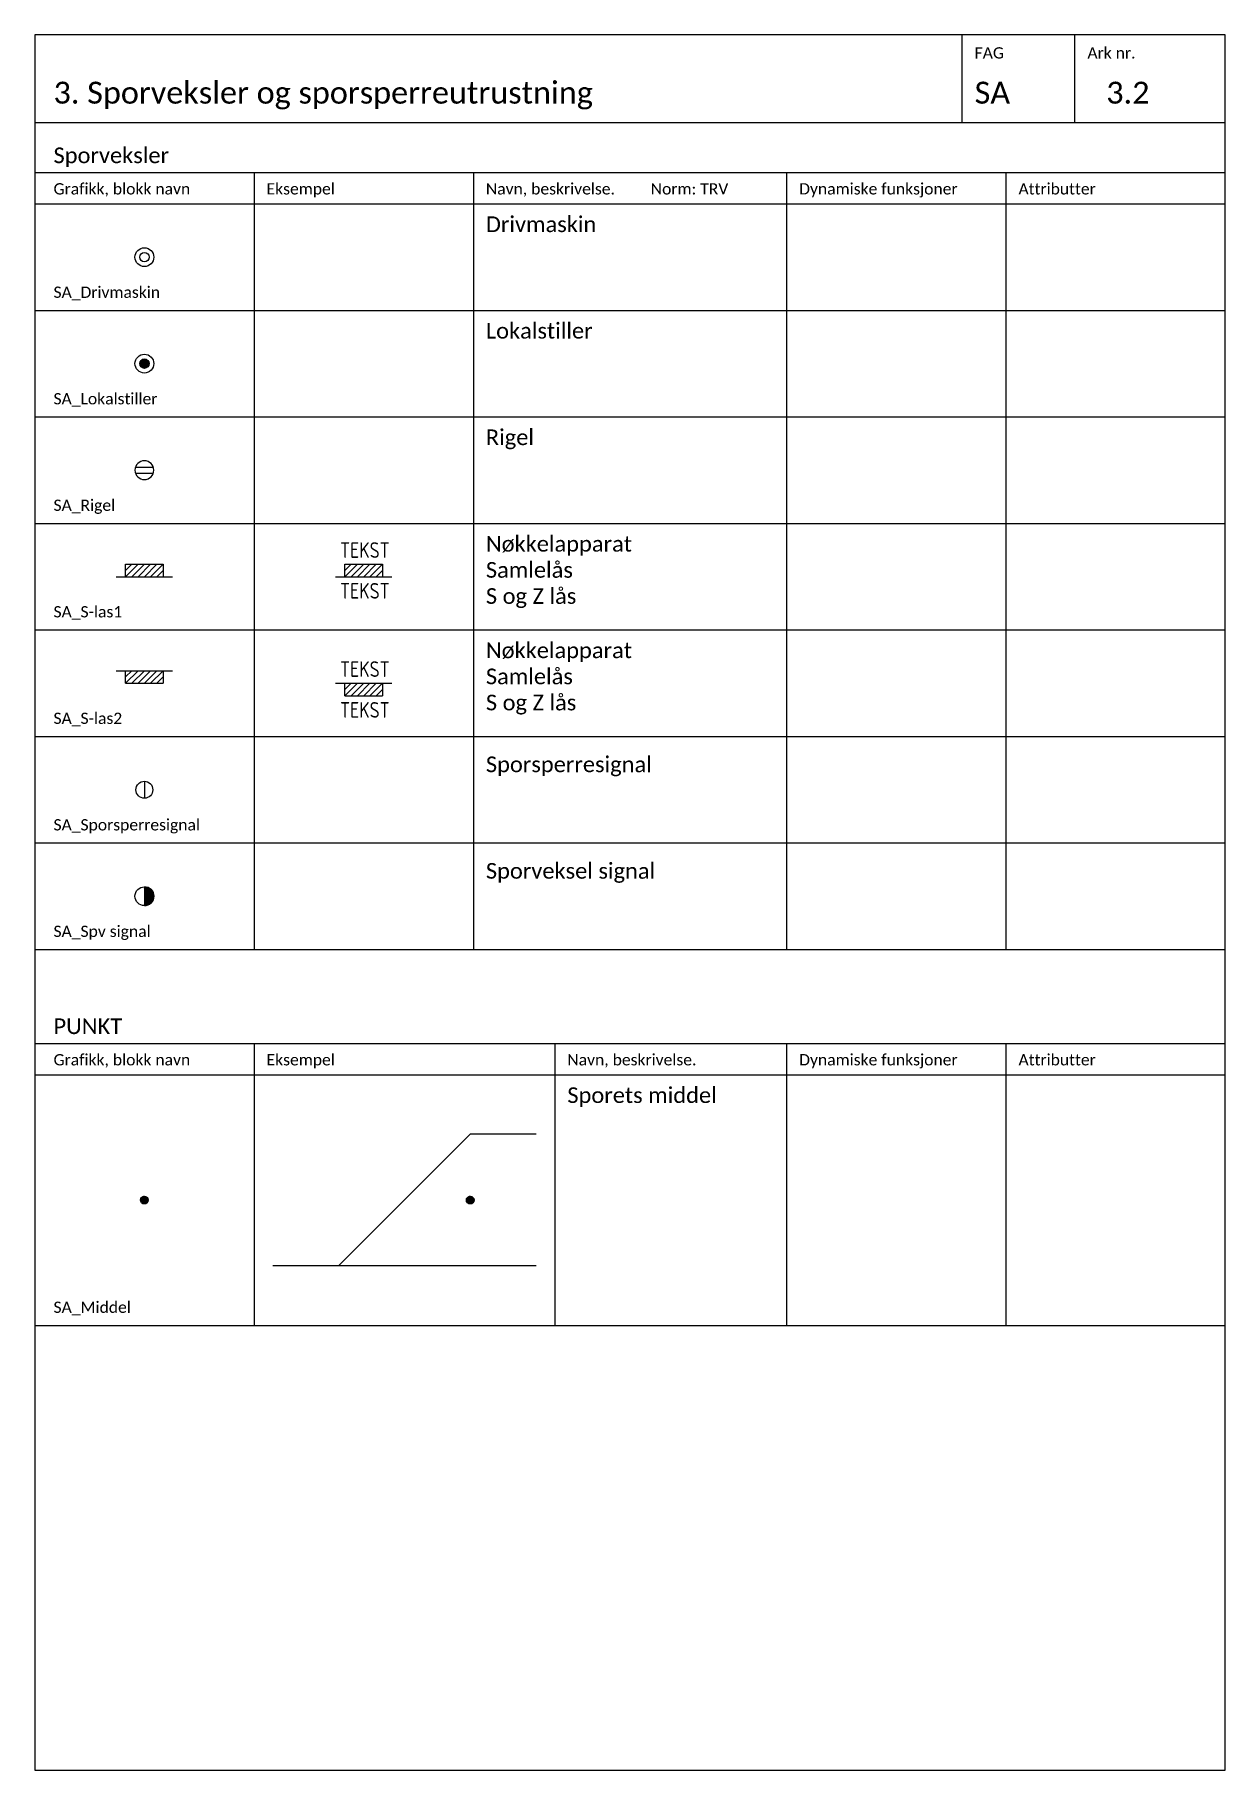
# Model space of a CAD drawing. Header units: millimetres. Extents: x -210 to 2500, y -2763 to 277.
# Drawn here: x 210 to 400, y -614 to -337 of the extents above; entities that cross this region are included whole.
import ezdxf
from ezdxf.enums import TextEntityAlignment as Align

# ---------------------------------------------------------------- set-up
doc = ezdxf.new("R2010")
doc.units = ezdxf.units.MM
for name, color, linetype in [('RAMME', 5, 'Continuous'), ('RAMME SYMBOLER', 4, 'Continuous'), ('RAMME TEKST', 7, 'Continuous'), ('SIG-Komponenter', 2, 'Continuous'), ('SIG-SPOR enlinje', 5, 'Continuous'), ('SIG-Sporveksler', 2, 'Continuous'), ('SIG_ATT_Tekst25', 2, 'Continuous')]:
    doc.layers.add(name, color=color, linetype=linetype)
doc.styles.add('Calibri', font='calibri.ttf')
doc.styles.add('ISOCP', font='isocp.shx', dxfattribs={"width": 0.9})
pattern_1 = [(0, (5e-13, -31.25), (0, 6.985), [5.08, -1.905]), (90, (5e-13, -31.25), (-6.985, 4e-16), [5.08, -1.905])]
pattern_2 = [(0, (62.5, 0), (0, 6.985), [5.08, -1.905]), (90, (62.5, 0), (-6.985, 4e-16), [5.08, -1.905])]
pattern_3 = [(0, (-210, 0), (0, 6.985), [5.08, -1.905]), (90, (-210, 0), (-6.985, 4e-16), [5.08, -1.905])]

msp = doc.modelspace()

# ---------------------------------------------------------------- texts
at = {"layer": 'RAMME TEKST', "linetype": 'ByBlock', "style": 'Calibri'}
for s, height, p in [('FAG', 1.8, (360, -340.8)), ('Ark nr.', 1.8, (378, -340.8)), ('3. Sporveksler og sporsperreutrustning', 3.5, (213, -348)), ('SA', 3.5, (360, -348)), ('3.2', 3.5, (381, -348)), ('Sporveksler', 2.5, (213, -357.5)), ('Grafikk, blokk navn', 1.8, (213, -362.5)), ('Eksempel', 1.8, (247, -362.5)), ('Navn, beskrivelse.         Norm: TRV', 1.8, (282, -362.5)), ('Dynamiske funksjoner', 1.8, (332, -362.5)), ('Attributter', 1.8, (367, -362.5)), ('SA_Drivmaskin', 1.8, (213, -379)), ('SA_Lokalstiller', 1.8, (213, -396)), ('SA_Rigel', 1.8, (213, -413)), ('SA_S-las1', 1.8, (213, -430)), ('SA_S-las2', 1.8, (213, -447)), ('SA_Sporsperresignal ', 1.8, (213, -464)), ('SA_Spv signal', 1.8, (213, -481)), ('PUNKT', 2.5, (213, -496.5)), ('Grafikk, blokk navn', 1.8, (213, -501.5)), ('Eksempel', 1.8, (247, -501.5)), ('Navn, beskrivelse.', 1.8, (295, -501.5)), ('Dynamiske funksjoner', 1.8, (332, -501.5)), ('Attributter', 1.8, (367, -501.5)), ('SA_Middel', 1.8, (213, -541))]:
    msp.add_text(s, height=height, dxfattribs=at).set_placement(p)
at = {"layer": 'RAMME TEKST', "linetype": 'ByBlock', "char_height": 2.5, "width": 46, "attachment_point": 1, "style": 'Calibri'}
for s, insert in [('Drivmaskin', (282, -366)), ('Lokalstiller', (282, -383)), ('Rigel', (282, -400)), ('Nøkkelapparat \\PSamlelås\\PS og Z lås', (282, -417)), ('Nøkkelapparat\\PSamlelås\\PS og Z lås', (282, -434)), ('Sporsperresignal', (282, -452.2)), ('Sporveksel signal', (282, -469.2)), ('Sporets middel', (295, -505))]:
    msp.add_mtext(s, dxfattribs=dict(at, insert=insert))

# ---------------------------------------------------------------- blocks, each defined once
blk = doc.blocks.new('SA_Middel')
at = {"linetype": 'ByBlock', "lineweight": -2}
h = blk.add_hatch(dxfattribs=at)
h.set_pattern_fill('ANSI31', color=0, scale=0.01)
edge = h.paths.add_edge_path()
edge.add_arc((0, 0), 0.616, 0, 360)
h = blk.add_hatch(color=0, dxfattribs=at)
h.dxf.hatch_style = 1
edge = h.paths.add_edge_path()
edge.add_arc((0, 0), 0.616, 0, 360)
at = {"color": 0, "linetype": 'ByBlock', "lineweight": -2}
blk.add_circle((0, 0), 0.616, dxfattribs=at)
blk = doc.blocks.new('SA_Spv signal')
at = {"linetype": 'ByBlock', "lineweight": -2}
h = blk.add_hatch(color=0, dxfattribs=at)
h.dxf.hatch_style = 1
edge = h.paths.add_edge_path()
edge.add_line((0, 1.5), (0, -1.5))
edge.add_arc((0, 0), 1.5, 270, 450)
at = {"color": 0, "linetype": 'ByBlock', "lineweight": -2}
for p, q in [((0, 1.5), (0, -1.5)), ((0, 1.46), (0.04, 1.5)), ((0, 1.35), (0.15, 1.49)), ((0, 1.23), (0.25, 1.48)), ((0, 1.12), (0.34, 1.46)), ((0, 1.01), (0.43, 1.44)), ((0, 0.9), (0.51, 1.41)), ((0, 0.79), (0.59, 1.38)), ((0, 0.67), (0.67, 1.34)), ((0, 0.56), (0.74, 1.3)), ((0, 0.45), (0.81, 1.26)), ((0, 0.34), (0.88, 1.22)), ((0, 0.22), (0.94, 1.17)), ((0, 0.11), (1, 1.12)), ((0, 0), (1.06, 1.06)), ((0, -0.11), (1.12, 1)), ((0, -0.22), (1.17, 0.94)), ((0, -0.34), (1.22, 0.88)), ((0, -0.45), (1.26, 0.81)), ((0, -0.56), (1.3, 0.74)), ((0, -0.67), (1.34, 0.67)), ((0, -0.79), (1.38, 0.59)), ((0, -0.9), (1.41, 0.51)), ((0, -1.01), (1.44, 0.43)), ((0, -1.12), (1.46, 0.34)), ((0, -1.23), (1.48, 0.25)), ((0, -1.35), (1.49, 0.15)), ((0, -1.46), (1.5, 0.04)), ((0.07, -1.5), (1.5, -0.07)), ((0.2, -1.49), (1.49, -0.2)), ((0.33, -1.46), (1.46, -0.33)), ((0.49, -1.42), (1.42, -0.49)), ((0.69, -1.33), (1.33, -0.69))]:
    blk.add_line(p, q, dxfattribs=at)
blk.add_lwpolyline([(0, 1.5), (0, -1.5, 1), (0, 1.5, -0.965454)], format="xyb", close=True, dxfattribs=at)
blk.add_circle((0, 0), 1.5, dxfattribs=at)
blk = doc.blocks.new('SA_Sporsperresignal')
at = {"color": 0, "linetype": 'ByBlock', "lineweight": -2}
blk.add_line((0, 1.35), (0, -1.35), dxfattribs=at)
blk.add_circle((0, 0), 1.35, dxfattribs=at)
blk = doc.blocks.new('SA_S-las2')
at = {"color": 0, "linetype": 'ByBlock', "lineweight": -2}
for p, q in [((-4.5, 0), (4.5, 0)), ((-3, -2), (-3, 0)), ((-3, -1), (-2, 0)), ((-3, -2), (-1, 0)), ((-2, -2), (0, 0)), ((-1, -2), (1, 0)), ((0, -2), (2, 0)), ((1, -2), (3, 0)), ((3, 0), (3, -2)), ((-3, -2), (3, -2)), ((2, -2), (3, -1))]:
    blk.add_line(p, q, dxfattribs=at)
at = {"layer": 'SIG_ATT_Tekst25', "linetype": 'ByBlock', "lineweight": -2, "style": 'ISOCP', "width": 0.9}
for tag, p in [('TEKST1', (0.19, 1)), ('TEKST2', (0.19, -5.51))]:
    blk.add_attdef(tag, text='', height=2.5, dxfattribs=at).set_placement(p, align=Align.CENTER)
blk = doc.blocks.new('SA_S-las1')
at = {"color": 0, "linetype": 'ByBlock', "lineweight": -2}
for p, q in [((-4.5, 0), (4.5, 0)), ((-3, 0), (-3, 2)), ((-3, 1), (-2, 2)), ((-3, 0), (-1, 2)), ((-3, 2), (3, 2)), ((-2, 0), (0, 2)), ((-1, 0), (1, 2)), ((0, 0), (2, 2)), ((1, 0), (3, 2)), ((2, 0), (3, 1)), ((3, 2), (3, 0))]:
    blk.add_line(p, q, dxfattribs=at)
at = {"layer": 'SIG_ATT_Tekst25', "linetype": 'ByBlock', "lineweight": -2, "style": 'ISOCP', "width": 0.9}
for tag, p in [('TEKST1', (0.19, 3)), ('TEKST2', (0.19, -3.51))]:
    blk.add_attdef(tag, text='', height=2.5, dxfattribs=at).set_placement(p, align=Align.CENTER)
blk = doc.blocks.new('SA_Rigel')
at = {"color": 0, "linetype": 'ByBlock', "lineweight": -2}
for p, q in [((-1.41, 0.5), (1.41, 0.5)), ((-1.41, -0.5), (1.41, -0.5))]:
    blk.add_line(p, q, dxfattribs=at)
for start, end in [(0, 180), (180, 0)]:
    blk.add_arc((0, 0), 1.5, start, end, dxfattribs=at)
blk = doc.blocks.new('SA_Lokalstiller')
at = {"linetype": 'ByBlock', "lineweight": -2}
h = blk.add_hatch(color=0, dxfattribs=at)
h.dxf.hatch_style = 1
edge = h.paths.add_edge_path()
edge.add_arc((0, 0), 0.75, 0, 360)
at = {"color": 0, "linetype": 'ByBlock', "lineweight": -2}
for radius in [1.5, 0.75, 0.7, 0.65, 0.6, 0.55, 0.5, 0.45, 0.4, 0.35, 0.3, 0.25, 0.2, 0.15, 0.1, 0.05]:
    blk.add_circle((0, 0), radius, dxfattribs=at)
blk = doc.blocks.new('SA_Drivmaskin')
at = {"color": 0, "linetype": 'ByBlock', "lineweight": -2}
for radius in [1.5, 0.75]:
    blk.add_circle((0, 0), radius, dxfattribs=at)

# ---------------------------------------------------------------- hatches: boundary and pattern name
h = msp.add_hatch()
h.set_pattern_fill('ANGLE', color=256)
h.set_pattern_definition(pattern_3)
h.paths.add_polyline_path([(293.125, -378.625), (296.125, -378.625), (296.125, -377.625), (293.125, -377.625)])
h = msp.add_hatch()
h.set_pattern_fill('ANGLE', color=256)
h.set_pattern_definition(pattern_3)
h.paths.add_polyline_path([(314.375, -378.625), (311.375, -378.625), (311.375, -377.625), (314.375, -377.625)])
h = msp.add_hatch()
h.set_pattern_fill('ANGLE', color=256)
h.set_pattern_definition(pattern_2)
h.paths.add_polyline_path([(355.625, -378.625), (358.625, -378.625), (358.625, -377.625), (355.625, -377.625)])
h = msp.add_hatch()
h.set_pattern_fill('ANGLE', color=256)
h.set_pattern_definition(pattern_2)
h.paths.add_polyline_path([(376.875, -378.625), (373.875, -378.625), (373.875, -377.625), (376.875, -377.625)])
h = msp.add_hatch()
h.set_pattern_fill('ANGLE', color=256)
h.set_pattern_definition(pattern_1)
h.paths.add_polyline_path([(293.125, -409.875), (296.125, -409.875), (296.125, -408.875), (293.125, -408.875)])
h = msp.add_hatch()
h.set_pattern_fill('ANGLE', color=256)
h.set_pattern_definition([(0, (-210, -31.25), (0, 6.985), [5.08, -1.905]), (90, (-210, -31.25), (-6.985, 4e-16), [5.08, -1.905])])
h.paths.add_polyline_path([(293.125, -409.875), (296.125, -409.875), (296.125, -408.875), (293.125, -408.875)])
h = msp.add_hatch()
h.set_pattern_fill('ANGLE', color=256)
h.set_pattern_definition(pattern_1)
h.paths.add_polyline_path([(314.375, -409.875), (311.375, -409.875), (311.375, -408.875), (314.375, -408.875)])
h = msp.add_hatch()
h.set_pattern_fill('ANGLE', color=256)
h.set_pattern_definition([(0, (62.5, -31.25), (0, 6.985), [5.08, -1.905]), (90, (62.5, -31.25), (-6.985, 4e-16), [5.08, -1.905])])
h.paths.add_polyline_path([(355.625, -409.875), (358.625, -409.875), (358.625, -408.875), (355.625, -408.875)])

# ---------------------------------------------------------------- linework, layer by layer
at = {"layer": 'RAMME'}
msp.add_lwpolyline([(400, -337), (210, -337), (210, -614), (400, -614)], close=True, dxfattribs=at)
msp.add_lwpolyline([(210, -351), (400, -351)], dxfattribs=at)
at = {"layer": 'RAMME SYMBOLER'}
for p, q in [((358, -351), (358, -337)), ((376, -351), (376, -337)), ((210, -359), (400, -359)), ((245, -359), (245, -483)), ((280, -359), (280, -483)), ((330, -359), (330, -483)), ((365, -359), (365, -483)), ((210, -364), (400, -364)), ((210, -381), (400, -381)), ((210, -398), (400, -398)), ((210, -415), (400, -415)), ((210, -432), (400, -432)), ((210, -449), (400, -449)), ((210, -466), (400, -466)), ((210, -483), (400, -483)), ((210, -498), (400, -498)), ((245, -498), (245, -543)), ((293, -498), (293, -543)), ((330, -498), (330, -543)), ((365, -498), (365, -543)), ((210, -503), (400, -503)), ((210, -543), (400, -543))]:
    msp.add_line(p, q, dxfattribs=at)
at = {"layer": 'SIG-SPOR enlinje'}
for p, q in [((258.5, -533.5), (279.5, -512.5)), ((290, -512.5), (279.5, -512.5)), ((290, -533.5), (248, -533.5))]:
    msp.add_line(p, q, dxfattribs=at)

# ---------------------------------------------------------------- block references
at = {"layer": 'SIG-Komponenter'}
for name, p in [('SA_Drivmaskin', (227.5, -372.5)), ('SA_Lokalstiller', (227.5, -389.5)), ('SA_Rigel', (227.5, -406.5)), ('SA_S-las1', (227.5, -423.5)), ('SA_S-las2', (227.5, -438.5)), ('SA_Sporsperresignal', (227.5, -457.5)), ('SA_Spv signal', (227.5, -474.5))]:
    msp.add_blockref(name, p, dxfattribs=at)
for name, p in [('SA_S-las1', (262.5, -423.5)), ('SA_S-las2', (262.5, -440.5))]:
    msp.add_blockref(name, p, dxfattribs=at).add_auto_attribs({'TEKST1': 'TEKST', 'TEKST2': 'TEKST'})
at = {"layer": 'SIG-Sporveksler', "lineweight": -2}
for p in [(227.5, -523), (279.5, -523)]:
    msp.add_blockref('SA_Middel', p, dxfattribs=at)

msp.set_redraw_order([(e.dxf.handle, doc.entitydb.next_handle()) for e in msp.query("TEXT MTEXT ATTDEF DIMENSION ARC_DIMENSION")])  # texts and dimensions are drawn at this point

doc.saveas('drawing.dxf')
